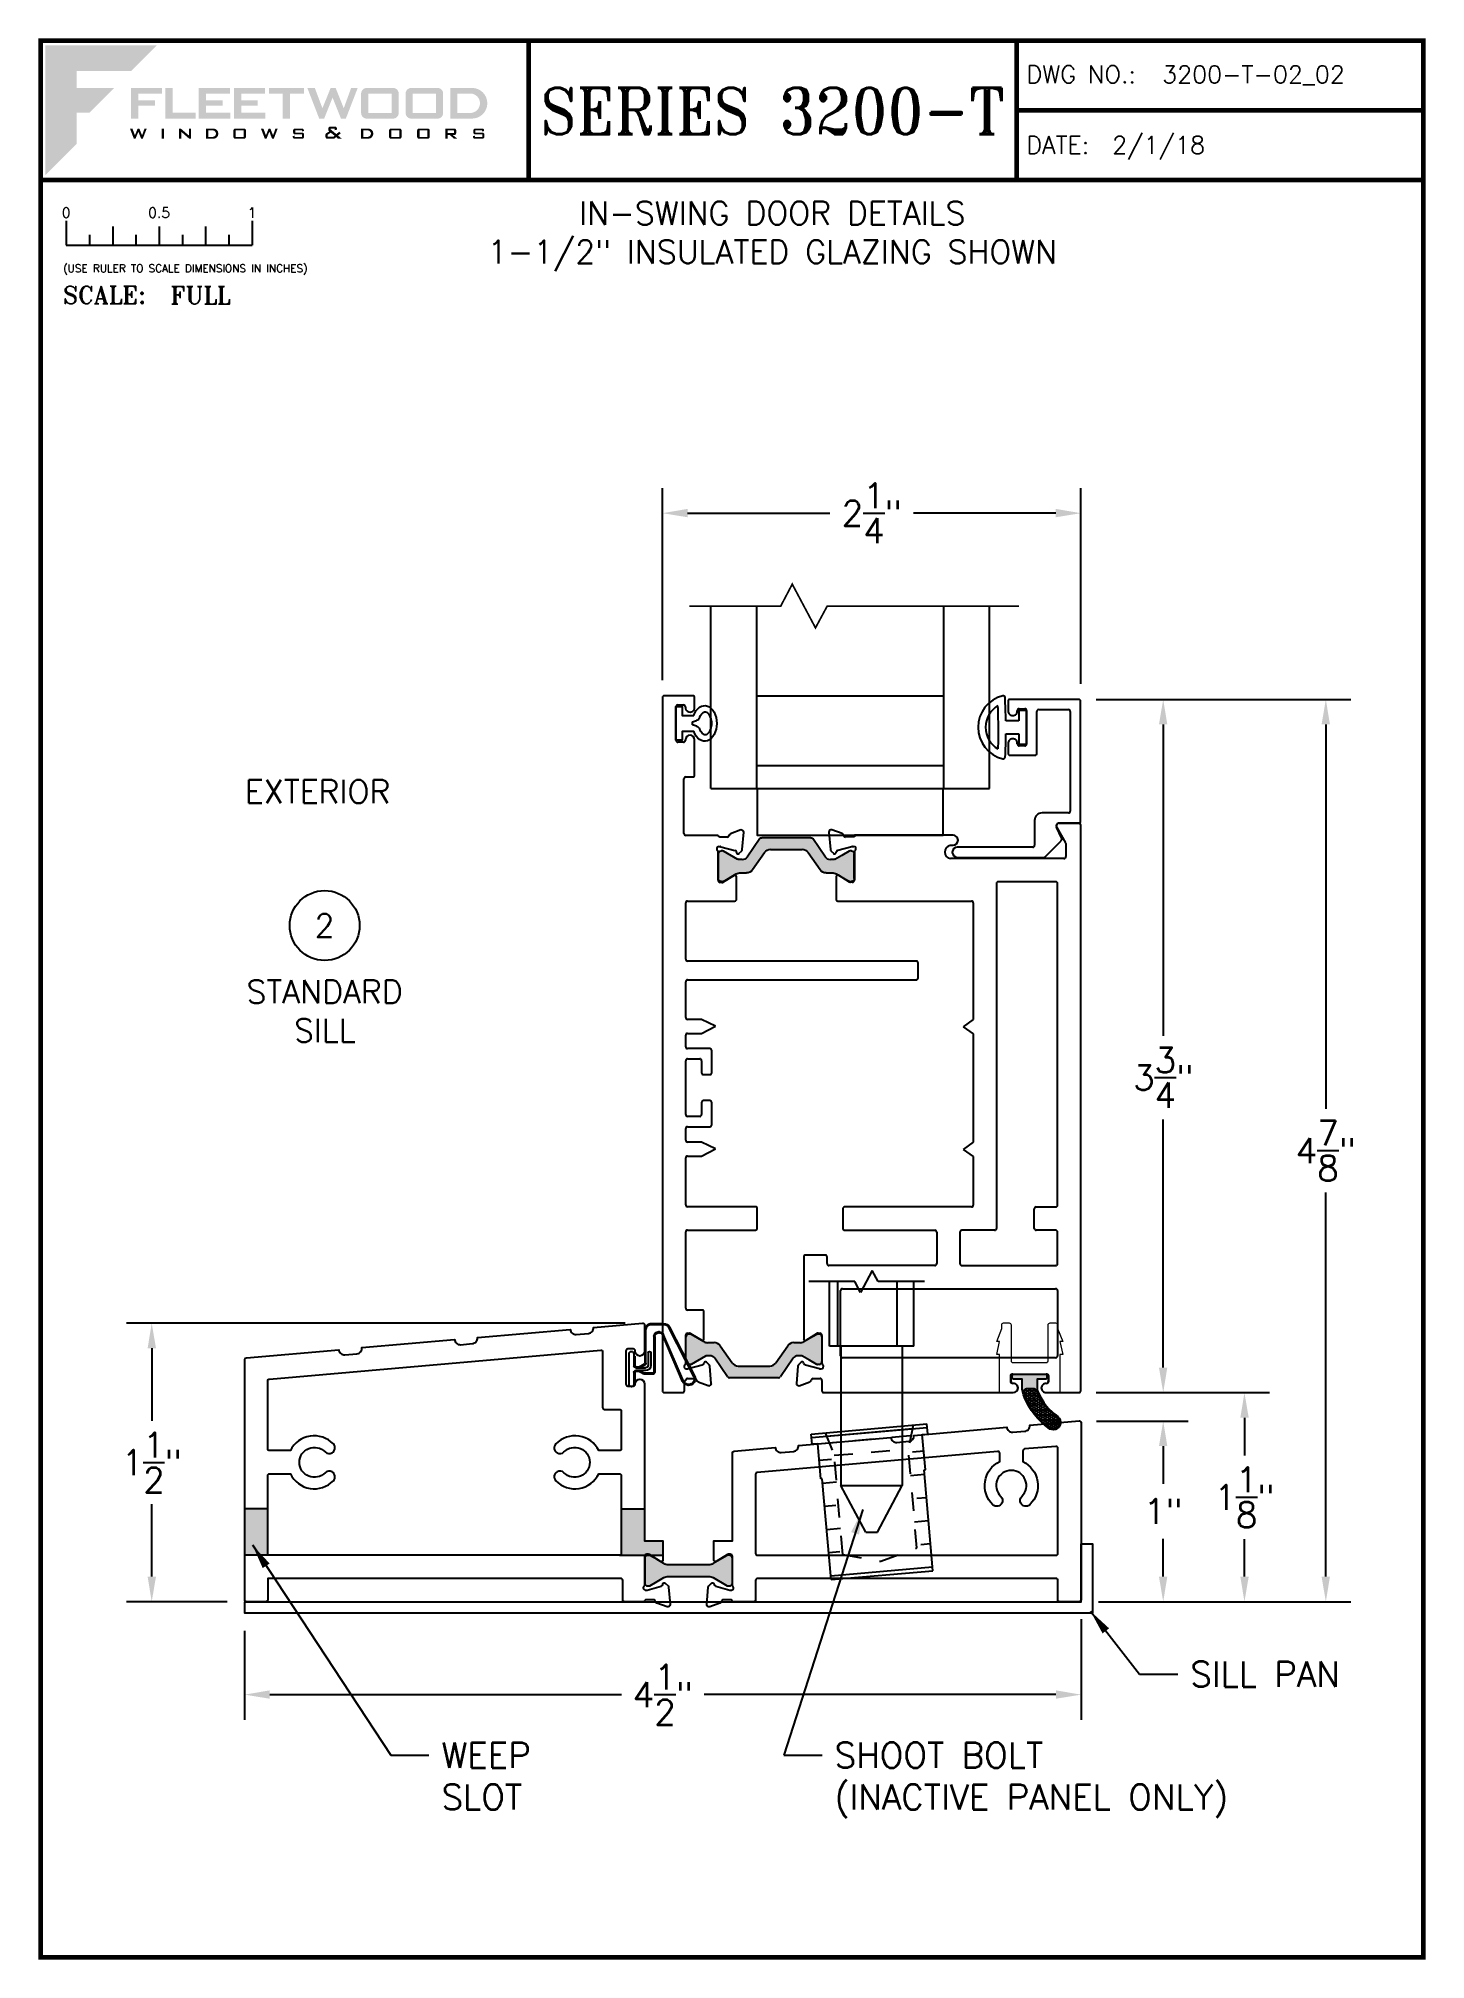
# Paper-space layout 'DETAIL 2' of a CAD drawing. Extents: x 0.3 to 7.8, y 0.1 to 10.4.
# The model-space entities are those that its viewports show. They can reach past a viewport. Long polylines and large blocks are cut down to what shows.
import ezdxf
from ezdxf.enums import TextEntityAlignment as Align

# ---------------------------------------------------------------- set-up
doc = ezdxf.new("R2010")
doc.units = 0
doc.header["$MEASUREMENT"] = 0
doc.linetypes.add('HIDDEN2', pattern=[0.1875, 0.125, -0.0625])
doc.layers.get('0').update_dxf_attribs({"linetype": 'CONTINUOUS'})
doc.layers.get('DEFPOINTS').update_dxf_attribs({"linetype": 'CONTINUOUS'})
for name, color, linetype in [('Ballons', 7, 'CONTINUOUS'), ('DIM', 7, 'CONTINUOUS'), ('FRAME', 1, 'CONTINUOUS'), ('GLASS', 7, 'CONTINUOUS'), ('HANDLE_SET', 7, 'CONTINUOUS'), ('I-Strut', 7, 'CONTINUOUS'), ('INERTIA', 7, 'CONTINUOUS'), ('MISC', 7, 'CONTINUOUS'), ('Part', 7, 'CONTINUOUS'), ('PROFILE NUMBER', 150, 'CONTINUOUS'), ('TEXT', 7, 'CONTINUOUS'), ('VENT', 5, 'CONTINUOUS')]:
    doc.layers.add(name, color=color, linetype=linetype)
doc.layers.add('VP', color=40, linetype='CONTINUOUS', plot=False)
doc.layers.get('VP').off()
doc.styles.add('ROMANS', font='romans')
doc.styles.add('ROMANT', font='romant')
doc.styles.add('SIMPLEX-094', font='simplex.shx', dxfattribs={"height": 0.094})
doc.styles.get("Standard").update_dxf_attribs({"font": 'simplex.shx'})
doc.dimstyles.new('FULL SCALE', dxfattribs={"dimscale": 0.75, "dimtxt": 0.18, "dimasz": 0.18, "dimexe": 0.18, "dimexo": 0.125, "dimgap": 0.09, "dimtad": 0, "dimtih": 1, "dimtoh": 1, "dimdec": 4, "dimzin": 0, "dimdsep": 46, "dimlunit": 4, "dimtxsty": 'Standard', "dimcen": 0.09, "dimadec": 0, "dimazin": 0, "dimtfac": 1, "dimtdec": 4, "dimtofl": 0, "dimtmove": 0, "dimatfit": 3, "dimfxl": 0, "dimtolj": 1, "dimtzin": 0, "dimarcsym": 0})

psp = doc.layouts.new('DETAIL 2')

# ---------------------------------------------------------------- texts
at = {"layer": 'DIM', "char_height": 0.135, "attachment_point": 1}
for s, insert in [('\\A1;SILL PAN', (6.49812, 1.71591)), ('\\A1;WEEP\\PSLOT', (2.46893, 1.27981)), ('\\A1;SHOOT BOLT\\P(INACTIVE PANEL ONLY)', (4.58393, 1.27981))]:
    psp.add_mtext(s, dxfattribs=dict(at, insert=insert))
at = {"layer": 'TEXT'}
psp.add_text('EXTERIOR', height=0.125, dxfattribs=at).set_placement((1.41188, 6.33449))
psp.add_text('2', height=0.125, dxfattribs=at).set_placement((1.84032, 5.67616), align=Align.MIDDLE_CENTER)
for s, p in [('STANDARD', (1.84032, 5.25779)), ('SILL', (1.84171, 5.04908))]:
    psp.add_text(s, height=0.125, dxfattribs=at).set_placement(p, align=Align.CENTER)
at = {"layer": 'TEXT', "insert": (4.24902, 9.57231), "char_height": 0.125, "width": 3.5594127, "attachment_point": 2}
psp.add_mtext('IN-SWING DOOR DETAILS\\P1-1/2" INSULATED GLAZING SHOWN', dxfattribs=at)

msp = doc.modelspace()

# ---------------------------------------------------------------- blocks, each defined once
blk = doc.blocks.new('*D47')
at = {"layer": 'DEFPOINTS', "color": 0}
for p in [(0.91, 3.537), (3.551, 3.537), (1.41, 2.038)]:
    blk.add_point(p, dxfattribs=at)
at = {"layer": 'TEXT', "color": 0, "lineweight": -2}
for p, q in [((3.457, 3.537), (0.775, 3.537)), ((0.91, 3.402), (0.91, 3.012)), ((0.91, 2.173), (0.91, 2.562)), ((1.316, 2.038), (0.775, 2.038))]:
    blk.add_line(p, q, dxfattribs=at)
at = {"layer": 'TEXT', "color": 0}
for points in [[(0.888, 3.402), (0.933, 3.402), (0.91, 3.537)], [(0.888, 2.173), (0.933, 2.173), (0.91, 2.038)]]:
    blk.add_solid(points, dxfattribs=at)
at = {"layer": 'TEXT', "color": 0, "insert": (0.91, 2.787), "char_height": 0.135, "attachment_point": 5}
blk.add_mtext('\\A1;1{\\H1.000000x;\\S1/2;}"', dxfattribs=at)
blk = doc.blocks.new('*D48')
at = {"layer": 'DEFPOINTS', "color": 0}
for p in [(5.899, 6.893), (7.227, 6.893), (5.91, 2.038)]:
    blk.add_point(p, dxfattribs=at)
at = {"layer": 'TEXT', "color": 0, "lineweight": -2}
for p, q in [((5.992, 6.893), (7.362, 6.893)), ((7.227, 6.758), (7.227, 4.69)), ((7.227, 2.173), (7.227, 4.24)), ((6.004, 2.038), (7.362, 2.038))]:
    blk.add_line(p, q, dxfattribs=at)
at = {"layer": 'TEXT', "color": 0}
for points in [[(7.204, 6.758), (7.249, 6.758), (7.227, 6.893)], [(7.204, 2.173), (7.249, 2.173), (7.227, 2.038)]]:
    blk.add_solid(points, dxfattribs=at)
at = {"layer": 'TEXT', "color": 0, "insert": (7.227, 4.465), "char_height": 0.135, "attachment_point": 5}
blk.add_mtext('\\A1;4{\\H1.000000x;\\S7/8;}"', dxfattribs=at)
blk = doc.blocks.new('Fleetwood_Logo_6-10-15')
h = blk.add_hatch(color=154)
h.dxf.hatch_style = 1
h.paths.add_polyline_path([(0.2526, -0.0017), (0.0019, -0.0017), (0.0019, -0.2942), (0.0725, -0.2236), (0.0725, -0.1535), (0.1007, -0.1535), (0.1567, -0.0976), (0.0725, -0.0976), (0.0725, -0.0596), (0.1946, -0.0596)])
h = blk.add_hatch(color=251)
h.dxf.hatch_style = 1
h.paths.add_polyline_path([(0.2487, -0.1256), (0.2112, -0.1256), (0.2112, -0.1102), (0.2647, -0.1102), (0.2647, -0.0976), (0.1946, -0.0976), (0.1946, -0.1667), (0.2112, -0.1667), (0.2112, -0.1377), (0.2487, -0.1377)])
h = blk.add_hatch(color=251)
h.dxf.hatch_style = 1
h.paths.add_polyline_path([(0.2886, -0.0976), (0.272, -0.0976), (0.272, -0.1667), (0.3401, -0.1667), (0.3401, -0.1535), (0.2886, -0.1535)])
h = blk.add_hatch(color=251)
h.dxf.hatch_style = 1
h.paths.add_polyline_path([(0.4175, -0.0976), (0.3474, -0.0976), (0.3474, -0.1667), (0.4185, -0.1667), (0.4185, -0.1534), (0.364, -0.1534), (0.364, -0.1377), (0.4015, -0.1377), (0.4015, -0.1256), (0.364, -0.1256), (0.364, -0.1102), (0.4175, -0.1102)])
h = blk.add_hatch(color=251)
h.dxf.hatch_style = 1
h.paths.add_polyline_path([(0.4965, -0.0976), (0.4264, -0.0976), (0.4264, -0.1667), (0.4975, -0.1667), (0.4975, -0.1534), (0.443, -0.1534), (0.443, -0.1377), (0.4804, -0.1377), (0.4804, -0.1256), (0.443, -0.1256), (0.443, -0.1102), (0.4965, -0.1102)])
h = blk.add_hatch(color=251)
h.dxf.hatch_style = 1
h.paths.add_polyline_path([(0.5842, -0.0976), (0.5054, -0.0976), (0.5054, -0.1102), (0.5365, -0.1102), (0.5365, -0.1667), (0.5531, -0.1667), (0.5531, -0.1102), (0.5842, -0.1102)])
h = blk.add_hatch(color=251)
h.dxf.hatch_style = 1
h.paths.add_polyline_path([(0.6089, -0.0976), (0.5921, -0.0976), (0.6188, -0.1667), (0.63, -0.1667), (0.6489, -0.1192), (0.6679, -0.1667), (0.6789, -0.1667), (0.7056, -0.0976), (0.6908, -0.0976), (0.6742, -0.1433), (0.6558, -0.0976), (0.6446, -0.0976), (0.6261, -0.1433)])
h = blk.add_hatch(color=251)
h.dxf.hatch_style = 1
h.paths.add_polyline_path([(0.7853, -0.0976), (0.726, -0.0976, 0.414214), (0.7133, -0.1102), (0.7133, -0.154, 0.414214), (0.726, -0.1667), (0.7853, -0.1667, 0.414214), (0.798, -0.154), (0.798, -0.1102, 0.414214)])
h.paths.add_polyline_path([(0.7819, -0.1102), (0.7819, -0.154), (0.7294, -0.154), (0.7294, -0.1102)], flags=16)
h = blk.add_hatch(color=251)
h.dxf.hatch_style = 1
h.paths.add_polyline_path([(0.8856, -0.0976), (0.8262, -0.0976, 0.414214), (0.8136, -0.1102), (0.8136, -0.154, 0.414214), (0.8262, -0.1667), (0.8856, -0.1667, 0.414214), (0.8982, -0.154), (0.8982, -0.1102, 0.414214)])
h.paths.add_polyline_path([(0.8822, -0.1102), (0.8822, -0.154), (0.8296, -0.154), (0.8296, -0.1102)], flags=16)
h = blk.add_hatch(color=251)
h.dxf.hatch_style = 1
h.paths.add_polyline_path([(0.9632, -0.0976), (0.914, -0.0976), (0.914, -0.1667), (0.9632, -0.1667, 1)])
h.paths.add_polyline_path([(0.9301, -0.1102), (0.9593, -0.1102, -1), (0.9593, -0.154), (0.9301, -0.154)], flags=16)
h = blk.add_hatch(color=7)
h.dxf.hatch_style = 1
h.paths.add_polyline_path([(0.2301, -0.1891), (0.2251, -0.1891), (0.2196, -0.2043), (0.2134, -0.1891), (0.2097, -0.1891), (0.2035, -0.2043), (0.1978, -0.1891), (0.1922, -0.1891), (0.2011, -0.2121), (0.2048, -0.2121), (0.2112, -0.1963), (0.2175, -0.2121), (0.2212, -0.2121)])
h = blk.add_hatch(color=7)
h.dxf.hatch_style = 1
h.paths.add_polyline_path([(0.2691, -0.1891), (0.2637, -0.1891), (0.2637, -0.2118), (0.2637, -0.2121), (0.2691, -0.2121)])
h = blk.add_hatch(color=7)
h.dxf.hatch_style = 1
h.paths.add_polyline_path([(0.3077, -0.1964), (0.3259, -0.2121), (0.3298, -0.2121), (0.3298, -0.1891), (0.325, -0.1891), (0.325, -0.2047), (0.3067, -0.1891), (0.3029, -0.1891), (0.3029, -0.2121), (0.3077, -0.2121)])
h = blk.add_hatch(color=7)
h.dxf.hatch_style = 1
h.paths.add_polyline_path([(0.3801, -0.1891), (0.3637, -0.1891), (0.3637, -0.2121), (0.3801, -0.2121, 1)])
h.paths.add_polyline_path([(0.3691, -0.2079), (0.3691, -0.1933), (0.3788, -0.1933, -1), (0.3788, -0.2079)], flags=16)
h = blk.add_hatch(color=7)
h.dxf.hatch_style = 1
h.paths.add_polyline_path([(0.4537, -0.2079), (0.4537, -0.1933, 0.414214), (0.4495, -0.1891), (0.4297, -0.1891, 0.414214), (0.4255, -0.1933), (0.4255, -0.2079, 0.414214), (0.4297, -0.2121), (0.4495, -0.2121, 0.414214)])
h.paths.add_polyline_path([(0.4308, -0.2079), (0.4308, -0.1933), (0.4484, -0.1933), (0.4484, -0.2079)], flags=16)
h = blk.add_hatch(color=7)
h.dxf.hatch_style = 1
h.paths.add_polyline_path([(0.5253, -0.1891), (0.5203, -0.1891), (0.5148, -0.2043), (0.5087, -0.1891), (0.5049, -0.1891), (0.4988, -0.2043), (0.493, -0.1891), (0.4874, -0.1891), (0.4963, -0.2121), (0.5001, -0.2121), (0.5064, -0.1963), (0.5127, -0.2121), (0.5164, -0.2121)])
h = blk.add_hatch(color=7)
h.dxf.hatch_style = 1
h.paths.add_polyline_path([(0.5801, -0.1891), (0.5643, -0.1891, 0.414214), (0.56, -0.1933), (0.56, -0.1981, 0.414214), (0.5643, -0.2024), (0.58, -0.2024), (0.58, -0.2078), (0.5637, -0.2078), (0.5637, -0.2052), (0.5591, -0.2062), (0.5591, -0.2078, 0.414214), (0.5634, -0.2121), (0.5805, -0.2121, 0.414214), (0.5848, -0.2078), (0.5848, -0.2024, 0.414214), (0.5805, -0.1982), (0.5648, -0.1982), (0.5648, -0.193), (0.5798, -0.193), (0.5798, -0.1958), (0.5843, -0.1948), (0.5843, -0.1933, 0.414214)])
h = blk.add_hatch(color=7)
h.dxf.hatch_style = 1
h.paths.add_polyline_path([(0.645, -0.1913, -0.222262), (0.6447, -0.1906), (0.6447, -0.1892), (0.6535, -0.1892), (0.6535, -0.193), (0.6587, -0.1918), (0.6587, -0.189, 0.414214), (0.6544, -0.1847), (0.6437, -0.1847, 0.414214), (0.6394, -0.189), (0.6394, -0.1922, 0.222262), (0.6407, -0.1948), (0.6415, -0.1955), (0.6345, -0.1998, 0.260684), (0.6329, -0.2027), (0.6329, -0.2078, 0.414214), (0.6372, -0.2121), (0.6514, -0.2121, 0.17577), (0.6536, -0.2113), (0.657, -0.2085), (0.6614, -0.2121), (0.6699, -0.2121), (0.6613, -0.2049), (0.6676, -0.1997), (0.6637, -0.1964), (0.6574, -0.2017)])
h.paths.add_polyline_path([(0.6532, -0.2052), (0.6509, -0.2072, -0.17577), (0.6502, -0.2074), (0.6382, -0.2074), (0.6382, -0.2033, -0.260684), (0.6387, -0.2025), (0.6451, -0.1985)], flags=16)
h = blk.add_hatch(color=7)
h.dxf.hatch_style = 1
h.paths.add_polyline_path([(0.7294, -0.1891), (0.713, -0.1891), (0.713, -0.2121), (0.7294, -0.2121, 1)])
h.paths.add_polyline_path([(0.7184, -0.2079), (0.7184, -0.1933), (0.7281, -0.1933, -1), (0.7281, -0.2079)], flags=16)
h = blk.add_hatch(color=7)
h.dxf.hatch_style = 1
h.paths.add_polyline_path([(0.8045, -0.2079), (0.8045, -0.1933, 0.414214), (0.8003, -0.1891), (0.7805, -0.1891, 0.414214), (0.7763, -0.1933), (0.7763, -0.2079, 0.414214), (0.7805, -0.2121), (0.8003, -0.2121, 0.414214)])
h.paths.add_polyline_path([(0.7816, -0.2079), (0.7816, -0.1933), (0.7992, -0.1933), (0.7992, -0.2079)], flags=16)
h = blk.add_hatch(color=7)
h.dxf.hatch_style = 1
h.paths.add_polyline_path([(0.8678, -0.2079), (0.8678, -0.1933, 0.414214), (0.8636, -0.1891), (0.8438, -0.1891, 0.414214), (0.8396, -0.1933), (0.8396, -0.2079, 0.414214), (0.8438, -0.2121), (0.8636, -0.2121, 0.414214)])
h.paths.add_polyline_path([(0.8449, -0.2079), (0.8449, -0.1933), (0.8624, -0.1933), (0.8624, -0.2079)], flags=16)
h = blk.add_hatch(color=7)
h.dxf.hatch_style = 1
h.paths.add_polyline_path([(0.9277, -0.1993), (0.9277, -0.1933, 0.414214), (0.9235, -0.1891), (0.9028, -0.1891), (0.9028, -0.2121), (0.9082, -0.2121), (0.9082, -0.2035), (0.9131, -0.2035), (0.9224, -0.2121), (0.9303, -0.2121), (0.9197, -0.2035), (0.9235, -0.2035, 0.414214)])
h.paths.add_polyline_path([(0.9082, -0.1993), (0.9082, -0.1933), (0.9214, -0.1933, -0.414214), (0.9224, -0.1943), (0.9224, -0.1983, -0.414214), (0.9214, -0.1993)], flags=16)
h = blk.add_hatch(color=7)
h.dxf.hatch_style = 1
h.paths.add_polyline_path([(0.9867, -0.1982), (0.971, -0.1982), (0.971, -0.193), (0.9859, -0.193), (0.9859, -0.1958), (0.9905, -0.1948), (0.9905, -0.1933, 0.414214), (0.9863, -0.1891), (0.9705, -0.1891, 0.414214), (0.9662, -0.1933), (0.9662, -0.1981, 0.414214), (0.9705, -0.2024), (0.9862, -0.2024), (0.9862, -0.2078), (0.9699, -0.2078), (0.9699, -0.2052), (0.9653, -0.2062), (0.9653, -0.2078, 0.414214), (0.9696, -0.2121), (0.9867, -0.2121, 0.414214), (0.991, -0.2078), (0.991, -0.2024, 0.414214)])
blk = doc.blocks.new('A-SIZE_P')
at = {"const_width": 0.025}
blk.add_lwpolyline([(0.313, 0.125), (7.751, 0.125), (7.751, 10.437), (0.313, 10.437)], close=True, dxfattribs=at)
for points in [[(2.938, 10.437), (2.938, 9.687)], [(5.563, 10.437), (5.563, 9.687)], [(5.563, 10.062), (7.751, 10.062)], [(0.313, 9.687), (7.751, 9.687)]]:
    blk.add_lwpolyline(points, dxfattribs=at)
at = {"xscale": 2.387023416083395, "yscale": 2.387023416083395, "zscale": 2.387023416083395}
blk.add_blockref('Fleetwood_Logo_6-10-15', (0.334, 10.416), dxfattribs=at)
for s, style, p in [('DWG NO.:', 'SIMPLEX-094', (5.617, 10.209)), ('DATE:', 'SIMPLEX-094', (5.616, 9.829)), ('SCALE:', 'ROMANT', (0.433, 9.022))]:
    blk.add_text(s, height=0.094, dxfattribs=dict(style=style)).set_placement(p)
for tag, p, style in [('DWG_NO', (6.346, 10.209), 'SIMPLEX-094'), ('DATE', (6.077, 9.829), 'SIMPLEX-094'), ('SCALE', (1.011, 9.02), 'ROMANT')]:
    blk.add_attdef(tag, p, '', height=0.094, dxfattribs=dict(style=style))
for tag, height, style, width, p, p2 in [('DWG_NO_F', 0.094, 'SIMPLEX-094', 1.745692, (6.347, 10.209), (7.683, 10.209)), ('PRODUCT', 0.25, 'ROMANT', 1.390728, (3.001, 9.934), (5.5, 9.934))]:
    blk.add_attdef(tag, text='', height=height, dxfattribs=dict(style=style, width=width)).set_placement(p, p2, align=Align.FIT)
blk = doc.blocks.new('Full')
for p, q in [((0.137, -0.219), (0.137, -0.35)), ((0.262, -0.294), (0.262, -0.35)), ((0.387, -0.249), (0.387, -0.35)), ((0.512, -0.294), (0.512, -0.35)), ((0.637, -0.249), (0.637, -0.35)), ((0.762, -0.294), (0.762, -0.35)), ((0.887, -0.249), (0.887, -0.35)), ((1.012, -0.294), (1.012, -0.35)), ((1.137, -0.219), (1.137, -0.35)), ((0.137, -0.35), (1.137, -0.35))]:
    blk.add_line(p, q)
for s, p in [('0', (0.137, -0.219)), ('0.5', (0.637, -0.219)), ('1', (1.137, -0.219))]:
    blk.add_text(s, height=0.055).set_placement(p, align=Align.BOTTOM_CENTER)
at = {"style": 'ROMANS'}
blk.add_text('(USE RULER TO SCALE DIMENSIONS IN INCHES)', height=0.04115, dxfattribs=at).set_placement((0.12, -0.495))
blk = doc.blocks.new('*D91')
at = {"layer": 'Ballons', "color": 0, "lineweight": -2}
for p, q in [((5.992, 6.893), (6.487, 6.893)), ((6.352, 6.758), (6.352, 5.083)), ((6.352, 3.298), (6.352, 4.633)), ((5.992, 3.163), (6.487, 3.163))]:
    blk.add_line(p, q, dxfattribs=at)
at = {"layer": 'Ballons', "color": 0}
for points in [[(6.329, 6.758), (6.374, 6.758), (6.352, 6.893)], [(6.329, 3.298), (6.374, 3.298), (6.352, 3.163)]]:
    blk.add_solid(points, dxfattribs=at)
at = {"layer": 'DEFPOINTS', "color": 0}
for p in [(5.899, 6.893), (6.352, 6.893), (5.898, 3.163)]:
    blk.add_point(p, dxfattribs=at)
at = {"layer": 'Ballons', "color": 0, "insert": (6.352, 4.858), "char_height": 0.135, "attachment_point": 5}
blk.add_mtext('\\A1;3{\\H1.000000x;\\S3/4;}"', dxfattribs=at)
blk = doc.blocks.new('*D92')
at = {"layer": 'Ballons', "color": 0, "lineweight": -2}
for p, q in [((5.993, 3.01), (6.487, 3.01)), ((6.352, 2.875), (6.352, 2.672)), ((6.352, 2.173), (6.352, 2.376)), ((6.004, 2.038), (6.487, 2.038))]:
    blk.add_line(p, q, dxfattribs=at)
at = {"layer": 'Ballons', "color": 0}
for points in [[(6.329, 2.875), (6.374, 2.875), (6.352, 3.01)], [(6.329, 2.173), (6.374, 2.173), (6.352, 2.038)]]:
    blk.add_solid(points, dxfattribs=at)
at = {"layer": 'DEFPOINTS', "color": 0}
for p in [(5.899, 3.01), (5.91, 2.038), (6.352, 2.038)]:
    blk.add_point(p, dxfattribs=at)
at = {"layer": 'Ballons', "color": 0, "insert": (6.352, 2.524), "char_height": 0.135, "attachment_point": 5}
blk.add_mtext('\\A1;1"', dxfattribs=at)
blk = doc.blocks.new('*D93')
at = {"layer": 'Ballons', "color": 0, "lineweight": -2}
for p, q in [((1.41, 1.882), (1.41, 1.403)), ((5.91, 1.944), (5.91, 1.403)), ((1.545, 1.538), (3.438, 1.538)), ((5.775, 1.538), (3.882, 1.538))]:
    blk.add_line(p, q, dxfattribs=at)
at = {"layer": 'Ballons', "color": 0}
for points in [[(1.545, 1.561), (1.545, 1.516), (1.41, 1.538)], [(5.775, 1.561), (5.775, 1.516), (5.91, 1.538)]]:
    blk.add_solid(points, dxfattribs=at)
at = {"layer": 'DEFPOINTS', "color": 0}
for p in [(1.41, 1.976), (5.91, 2.038), (1.41, 1.538)]:
    blk.add_point(p, dxfattribs=at)
at = {"layer": 'Ballons', "color": 0, "insert": (3.66, 1.538), "char_height": 0.135, "attachment_point": 5}
blk.add_mtext('\\A1;4{\\H1.000000x;\\S1/2;}"', dxfattribs=at)
blk = doc.blocks.new('*D94')
at = {"layer": 'Ballons', "color": 0, "lineweight": -2}
for p, q in [((3.658, 6.996), (3.658, 8.03)), ((5.909, 6.977), (5.909, 8.03)), ((3.793, 7.895), (4.559, 7.895)), ((5.774, 7.895), (5.009, 7.895))]:
    blk.add_line(p, q, dxfattribs=at)
at = {"layer": 'Ballons', "color": 0}
for points in [[(3.793, 7.918), (3.793, 7.873), (3.658, 7.895)], [(5.774, 7.918), (5.774, 7.873), (5.909, 7.895)]]:
    blk.add_solid(points, dxfattribs=at)
at = {"layer": 'DEFPOINTS', "color": 0}
for p in [(3.658, 7.895), (3.658, 6.902), (5.909, 6.883)]:
    blk.add_point(p, dxfattribs=at)
at = {"layer": 'Ballons', "color": 0, "insert": (4.784, 7.895), "char_height": 0.135, "attachment_point": 5}
blk.add_mtext('\\A1;2{\\H1.000000x;\\S1/4;}"', dxfattribs=at)
blk = doc.blocks.new('*D110')
at = {"layer": 'Ballons', "color": 0, "lineweight": -2}
for p, q in [((5.992, 3.163), (6.924, 3.163)), ((6.789, 3.028), (6.789, 2.825)), ((6.789, 2.173), (6.789, 2.375)), ((6.004, 2.038), (6.924, 2.038))]:
    blk.add_line(p, q, dxfattribs=at)
at = {"layer": 'Ballons', "color": 0}
for points in [[(6.767, 3.028), (6.812, 3.028), (6.789, 3.163)], [(6.767, 2.173), (6.812, 2.173), (6.789, 2.038)]]:
    blk.add_solid(points, dxfattribs=at)
at = {"layer": 'DEFPOINTS', "color": 0}
for p in [(5.898, 3.163), (5.91, 2.038), (6.789, 2.038)]:
    blk.add_point(p, dxfattribs=at)
at = {"layer": 'Ballons', "color": 0, "insert": (6.789, 2.6), "char_height": 0.135, "attachment_point": 5}
blk.add_mtext('\\A1;1{\\H1.000000x;\\S1/8;}"', dxfattribs=at)
blk = doc.blocks.new('3554 SILL PAN')
blk.add_lwpolyline([(2.281, 0), (-2.281, 0), (-2.281, 0.062), (2.219, 0.062), (2.219, 0.374), (2.281, 0.374)], close=True)
blk = doc.blocks.new('QEZ 376')
for p, q in [((526.473, 45.167), (526.21, 45.302)), ((526.476, 45.172), (526.213, 45.307)), ((526.183, 45.243), (526.432, 45.137)), ((526.185, 45.248), (526.434, 45.141)), ((526.222, 45.079), (526.222, 45.04)), ((526.227, 45.079), (526.227, 45.04)), ((526.425, 45.094), (526.237, 45.094)), ((526.425, 45.089), (526.237, 45.089)), ((526.337, 45.072), (526.27, 45.072)), ((526.445, 45.118), (526.445, 45.114)), ((526.45, 45.118), (526.45, 45.114)), ((526.49, 45.076), (526.49, 45.141)), ((526.495, 45.076), (526.495, 45.141)), ((526.232, 44.981), (526.167, 44.981)), ((526.232, 44.986), (526.178, 44.986)), ((526.178, 44.981), (526.178, 44.986)), ((526.224, 45.033), (526.236, 45.011)), ((526.228, 45.035), (526.24, 45.014)), ((526.237, 45.009), (526.237, 44.991)), ((526.242, 45.044), (526.242, 44.991)), ((526.257, 44.991), (526.257, 45.044)), ((526.258, 45.014), (526.273, 45.041)), ((526.262, 45.011), (526.278, 45.038)), ((526.262, 44.991), (526.262, 45.009)), ((526.32, 44.986), (526.267, 44.986)), ((526.332, 44.981), (526.267, 44.981)), ((526.337, 45.057), (526.27, 45.057)), ((526.282, 45.046), (526.46, 45.046)), ((526.282, 45.041), (526.46, 45.041)), ((526.32, 44.981), (526.32, 44.986)), ((526.167, 44.956), (526.332, 44.956))]:
    blk.add_line(p, q)
for centre, radius, start, end in [((526.197, 45.276), 0.035, 62.8282, 246.8282), ((526.197, 45.276), 0.03, 62.8282, 246.8282), ((526.237, 45.079), 0.015, 90, 180), ((526.237, 45.079), 0.01, 90, 180), ((526.27, 45.044), 0.0285, 90, 180), ((526.337, 45.065), 0.0075, 270, 90), ((526.425, 45.114), 0.025, 270, 0), ((526.425, 45.114), 0.02, 270, 0), ((526.425, 45.118), 0.02, 0, 66.8282), ((526.425, 45.118), 0.025, 0, 66.8282), ((526.46, 45.076), 0.035, 270, 0), ((526.46, 45.076), 0.03, 270, 0), ((526.46, 45.141), 0.03, 0, 62.8282), ((526.46, 45.141), 0.035, 0, 62.8282), ((526.167, 44.968), 0.0125, 90, 270), ((526.237, 45.04), 0.015, 180, 210), ((526.237, 45.04), 0.01, 180, 210), ((526.232, 44.991), 0.005, 270, 0), ((526.232, 44.991), 0.01, 270, 0), ((526.232, 45.009), 0.005, 0, 30), ((526.232, 45.009), 0.01, 0, 30), ((526.27, 45.044), 0.0135, 90, 180), ((526.267, 45.009), 0.01, 150, 180), ((526.267, 44.991), 0.01, 180, 270), ((526.267, 45.009), 0.005, 150, 180), ((526.267, 44.991), 0.005, 180, 270), ((526.282, 45.036), 0.01, 90, 150), ((526.282, 45.036), 0.005, 90, 150), ((526.332, 44.968), 0.0125, 270, 90)]:
    blk.add_arc(centre, radius, start, end)
blk = doc.blocks.new('FGSFG FG')
at = {"layer": 'HANDLE_SET', "color": 7}
for p, q in [((-67.662, 44.749), (-67.662, 43.999)), ((-67.332, 44.749), (-67.332, 43.999)), ((-67.528, 43.749), (-67.662, 43.999)), ((-67.332, 43.999), (-67.662, 43.999)), ((-67.466, 43.749), (-67.332, 43.999)), ((-67.466, 43.749), (-67.528, 43.749))]:
    blk.add_line(p, q, dxfattribs=at)
at = {"layer": 'INERTIA', "color": 7}
for p, q in [((-67.781, 45.097), (-67.532, 45.097)), ((-67.725, 44.749), (-67.725, 45.097)), ((-67.635, 44.749), (-67.635, 45.097)), ((-67.532, 45.097), (-67.5, 45.156)), ((-67.5, 45.156), (-67.438, 45.038)), ((-67.438, 45.038), (-67.407, 45.097)), ((-67.407, 45.097), (-67.159, 45.097)), ((-67.315, 44.749), (-67.315, 45.097)), ((-67.27, 44.749), (-67.27, 45.097)), ((-67.725, 44.749), (-67.27, 44.749))]:
    blk.add_line(p, q, dxfattribs=at)
blk = doc.blocks.new('FADFADFFA DF')
h = blk.add_hatch()
h.set_pattern_fill('BRASS', color=256)
h.paths.add_polyline_path([(-67.26, 44.31), (-67.735, 44.31), (-67.718, 44.255), (-67.276, 44.255)])
h.paths.add_polyline_path([(-67.735, 44.31), (-67.81, 44.31), (-67.81, 44.255), (-67.78, 44.255), (-67.718, 44.255)])
h.paths.add_polyline_path([(-67.185, 44.31), (-67.26, 44.31), (-67.276, 44.255), (-67.215, 44.255), (-67.185, 44.255)])
h = blk.add_hatch()
h.set_pattern_fill('BRASS', color=256)
h.paths.add_polyline_path([(-67.215, 44.255), (-67.276, 44.255), (-67.297, 44.185), (-67.297, 43.65), (-67.497, 43.595), (-67.697, 43.65), (-67.697, 44.185), (-67.718, 44.255), (-67.78, 44.255), (-67.78, 44.065), (-67.772, 44.065), (-67.772, 43.52), (-67.222, 43.52), (-67.222, 44.065), (-67.215, 44.065)])
h = blk.add_hatch()
h.set_pattern_fill('BRASS', color=256)
h.paths.add_polyline_path([(-67.276, 44.255), (-67.718, 44.255), (-67.697, 44.185), (-67.297, 44.185)])
h.paths.add_polyline_path([(-67.26, 44.31), (-67.735, 44.31), (-67.718, 44.255), (-67.276, 44.255)])
h = blk.add_hatch()
h.set_pattern_fill('BRASS', color=256)
h.paths.add_polyline_path([(-67.276, 44.255), (-67.718, 44.255), (-67.697, 44.185), (-67.297, 44.185)], flags=17)
at = {"layer": 'INERTIA', "color": 7}
for p, q in [((-67.81, 44.31), (-67.185, 44.31)), ((-67.81, 44.255), (-67.81, 44.31)), ((-67.78, 44.255), (-67.81, 44.255)), ((-67.78, 44.065), (-67.78, 44.255)), ((-67.215, 44.065), (-67.215, 44.255)), ((-67.215, 44.255), (-67.185, 44.255)), ((-67.185, 44.255), (-67.185, 44.31)), ((-67.772, 44.065), (-67.78, 44.065)), ((-67.772, 43.52), (-67.772, 44.065)), ((-67.222, 43.52), (-67.222, 44.065)), ((-67.222, 44.065), (-67.215, 44.065)), ((-67.772, 43.52), (-67.222, 43.52))]:
    blk.add_line(p, q, dxfattribs=at)
at = {"layer": 'INERTIA', "color": 7, "linetype": 'HIDDEN2', "ltscale": 0.5}
for p, q in [((-67.78, 44.255), (-67.215, 44.255)), ((-67.735, 44.31), (-67.697, 44.185)), ((-67.26, 44.31), (-67.297, 44.185)), ((-67.697, 44.185), (-67.297, 44.185)), ((-67.697, 43.65), (-67.697, 44.185)), ((-67.297, 43.65), (-67.297, 44.185)), ((-67.697, 43.65), (-67.497, 43.595)), ((-67.497, 43.595), (-67.297, 43.65))]:
    blk.add_line(p, q, dxfattribs=at)
blk = doc.blocks.new('25196')
h = blk.add_hatch(color=256)
h.dxf.hatch_style = 1
h.paths.add_polyline_path([(-0.084, 0, 0.414214), (-0.093, -0.01), (-0.093, -0.018, 0.414214), (-0.084, -0.028), (-0.04, -0.028), (-0.04, -0.058), (-0.04, -0.066, -0.10127), (-0.046, -0.097, -0.137313), (-0.152, -0.229, 1.008481), (-0.1, -0.29, 0.135242), (0.028, -0.126, 0.099129), (0.04, -0.068), (0.04, -0.058), (0.04, -0.028), (0.083, -0.028, 0.414214), (0.093, -0.018), (0.093, -0.01, 0.414214), (0.083, 0)])
h.paths.add_polyline_path([(0.017, -0.08, -0.476976), (0.032, -0.098, -0.046479), (0.024, -0.124, -0.135368), (-0.104, -0.287, -1.008549), (-0.149, -0.233, 0.145575), (-0.038, -0.09, -0.309671), (-0.024, -0.08), (-0.018, -0.08)], flags=16)
h = blk.add_hatch()
h.set_pattern_fill('HONEY', color=256, scale=0.0625)
h.set_pattern_definition([(0, (45.462435, 20.431424), (0.01171875, 0.0067658235), [0.0078125, -0.015625]), (120, (45.462435, 20.431424), (-0.01171875, 0.0067658235), [0.0078125, -0.015625]), (60, (45.462435, 20.431424), (3e-18, 0.0135316469), [-0.015625, 0.0078125])])
h.paths.add_polyline_path([(-0.149, -0.233, 1.008549), (-0.104, -0.287, 0.135368), (0.024, -0.124, 0.046479), (0.032, -0.098, 0.476976), (0.017, -0.08), (-0.018, -0.08), (-0.024, -0.08, 0.309671), (-0.038, -0.09, -0.145575)])
at = {"layer": 'Part'}
blk.add_lwpolyline([(-0.1, -0.29, 0.135242), (0.028, -0.126, 0.099129), (0.04, -0.068), (0.04, -0.058), (0.04, -0.028), (0.083, -0.028, 0.414214), (0.093, -0.018), (0.093, -0.01, 0.414214), (0.083, 0), (-0.084, 0, 0.414214), (-0.093, -0.01), (-0.093, -0.018, 0.414214), (-0.084, -0.028), (-0.04, -0.028), (-0.04, -0.058), (-0.04, -0.066, -0.10127), (-0.046, -0.097, -0.137313), (-0.152, -0.229, 1.008481)], format="xyb", close=True, dxfattribs=at)
blk.add_lwpolyline([(0.017, -0.08, -0.476392), (0.032, -0.098, -0.046479), (0.024, -0.124, -0.135368), (-0.104, -0.287, -1.008549), (-0.149, -0.233, 0.145575), (-0.038, -0.09, -0.309671), (-0.024, -0.08), (-0.018, -0.08), (0.018, -0.08)], format="xyb", dxfattribs=at)
blk = doc.blocks.new('3203-1_Sash_Component')
for p, q in [((-0.063, 3.054), (-0.063, 0.01)), ((0.124, 3.064), (-0.053, 3.064)), ((0.112, 2.974), (0.112, 3.004)), ((0.122, 3.014), (0.124, 3.014)), ((0.149, 3.039), (0.149, 3.039)), ((1.319, 3.064), (0.3, 3.064)), ((0.3, 3.014), (0.302, 3.014)), ((0.312, 3.004), (0.312, 2.974)), ((1.329, 2.998), (1.329, 3.054)), ((1.451, 3.027), (1.395, 3.006)), ((1.459, 2.921), (1.467, 3.014)), ((0.302, 2.964), (0.122, 2.964)), ((1.329, 2.756), (1.329, 2.907)), ((1.333, 2.937), (1.339, 2.937)), ((1.376, 2.988), (1.339, 2.988)), ((1.342, 2.936), (1.418, 2.916)), ((1.426, 2.908), (1.428, 2.903)), ((1.441, 2.9), (1.455, 2.914)), ((0.062, 2.515), (0.062, 2.866)), ((0.072, 2.876), (1.219, 2.876)), ((1.229, 2.866), (1.229, 2.515)), ((1.35, 2.744), (1.341, 2.744)), ((1.415, 2.782), (1.356, 2.746)), ((1.427, 2.334), (1.427, 2.775)), ((1.219, 2.505), (0.072, 2.505)), ((0.577, 2.38), (0.072, 2.38)), ((0.722, 2.38), (1.292, 2.38)), ((0.062, 2.37), (0.062, 2.2)), ((0.587, 2.2), (0.587, 2.37)), ((0.712, 2.2), (0.712, 2.37)), ((1.302, 2.37), (1.302, 2.334)), ((1.312, 2.324), (1.417, 2.324)), ((0.072, 2.19), (0.177, 2.19)), ((0.187, 2.18), (0.187, 2.075)), ((0.39, 0.325), (0.39, 2.18)), ((0.4, 2.19), (0.577, 2.19)), ((1.207, 2.19), (0.722, 2.19)), ((1.217, 2.075), (1.217, 2.18)), ((0.062, 2.055), (0.062, 0.325)), ((0.177, 2.065), (0.072, 2.065)), ((0.515, 1.793), (0.515, 2.055)), ((0.525, 2.065), (1.207, 2.065)), ((0.57, 1.755), (0.515, 1.793)), ((0.515, 1.717), (0.57, 1.755)), ((0.515, 1.133), (0.515, 1.717)), ((0.57, 1.095), (0.515, 1.133)), ((0.515, 1.057), (0.57, 1.095)), ((0.515, 0.429), (0.515, 1.057)), ((1.243, 0.419), (0.525, 0.419)), ((0.072, 0.315), (0.38, 0.315)), ((1.166, 0.318), (1.175, 0.318)), ((1.181, 0.317), (1.241, 0.28)), ((1.253, 0.287), (1.253, 0.409)), ((1.154, 0.155), (1.154, 0.306)), ((0.017, 0.11), (0.017, 0.18)), ((0.066, 0.023), (0.018, 0.105)), ((0.027, 0.19), (0.638, 0.19)), ((0.639, 0.119), (0.624, 0.119)), ((1.165, 0.125), (1.158, 0.125)), ((1.244, 0.146), (1.168, 0.126)), ((1.253, 0.159), (1.252, 0.155)), ((1.281, 0.148), (1.266, 0.163)), ((1.292, 0.048), (1.284, 0.141)), ((-0.053, 0), (0.053, 0)), ((0.624, 0.065), (1.154, 0.065)), ((1.154, 0.065), (1.154, 0.074)), ((1.154, 0.074), (1.202, 0.074)), ((1.221, 0.056), (1.276, 0.036))]:
    blk.add_line(p, q)
for centre, radius, start, end in [((-0.053, 3.054), 0.01, 90, 180), ((0.122, 3.004), 0.01, 90, 180), ((0.124, 3.039), 0.025, 360, 90), ((0.124, 3.039), 0.025, 270, 0), ((0.3, 3.039), 0.025, 90, 180), ((0.3, 3.039), 0.025, 179.7256, 269.9995), ((0.302, 3.004), 0.01, 0, 90), ((1.319, 3.054), 0.01, 0, 90), ((1.339, 2.998), 0.01, 180.0086, 270.0086), ((1.399, 2.995), 0.0118, 110.0086, 169.1043), ((1.455, 3.015), 0.0118, 355.0086, 110.0086), ((0.122, 2.974), 0.01, 180, 270), ((0.302, 2.974), 0.00993, 269.6042, 0.1639), ((1.333, 2.925), 0.0118, 90.0086, 228.1983), ((1.317, 2.907), 0.0118, 0.0086, 48.1983), ((1.339, 2.925), 0.0118, 75.0086, 90.0086), ((1.376, 3), 0.0118, 270.0086, 349.1043), ((1.415, 2.905), 0.0118, 15.0086, 75.0086), ((1.435, 2.905), 0.00787, 195.0086, 315.0086), ((1.447, 2.922), 0.0118, 315.0086, 355.0086), ((0.072, 2.866), 0.01, 90, 180), ((1.219, 2.866), 0.01, 0, 90), ((1.341, 2.756), 0.0118, 180.0086, 270.0086), ((1.35, 2.756), 0.0118, 270.0086, 301.4086), ((1.42, 2.775), 0.00787, 0.0086, 121.4086), ((0.072, 2.515), 0.01, 180, 270.0085), ((1.219, 2.515), 0.01, 270.0085, 360), ((0.072, 2.37), 0.01, 90, 180), ((0.577, 2.37), 0.01, 0, 90), ((0.722, 2.37), 0.01, 90, 180), ((1.292, 2.37), 0.01, 0, 90), ((1.312, 2.334), 0.01, 180, 270), ((1.417, 2.334), 0.01, 270, 360), ((0.072, 2.2), 0.01, 180, 270), ((0.177, 2.18), 0.01, 0, 90), ((0.4, 2.18), 0.01, 90, 180), ((0.577, 2.2), 0.01, 270, 360), ((0.722, 2.2), 0.01, 180, 270), ((1.207, 2.18), 0.01, 0, 90), ((0.177, 2.075), 0.01, 270, 0), ((1.207, 2.075), 0.01, 270, 0), ((0.072, 2.055), 0.01, 90, 180), ((0.525, 2.055), 0.01, 90, 180), ((0.525, 0.429), 0.01, 180, 270), ((1.243, 0.409), 0.01, 0.0055, 90), ((0.072, 0.325), 0.01, 180, 270), ((0.38, 0.325), 0.01, 270, 360), ((1.166, 0.306), 0.0118, 90.0086, 180.0086), ((1.175, 0.306), 0.0118, 58.6086, 90.0086), ((1.245, 0.287), 0.00787, 238.6086, 0.0086), ((0.027, 0.18), 0.01, 90.0086, 180.0086), ((0.027, 0.11), 0.01, 180.0086, 210.0086), ((0.624, 0.092), 0.027, 90.0086, 270.0086), ((0.633, 0.155), 0.0359, 279.2157, 81.8813), ((1.158, 0.137), 0.0118, 131.8189, 270.0086), ((1.143, 0.155), 0.0118, 311.8189, 0.0086), ((1.165, 0.137), 0.0118, 270.0086, 285.0086), ((1.24, 0.158), 0.0118, 285.0086, 345.0086), ((1.261, 0.157), 0.00787, 45.0086, 165.0086), ((1.272, 0.14), 0.0118, 5.0086, 45.0086), ((-0.053, 0.01), 0.01, 180.0086, 270.0086), ((0.053, 0.015), 0.015, 270.0075, 30.0074), ((1.202, 0.063), 0.0118, 10.9129, 90.0086), ((1.225, 0.067), 0.0118, 190.9129, 250.0086), ((1.28, 0.047), 0.0118, 250.0086, 5.0086)]:
    blk.add_arc(centre, radius, start, end)
blk = doc.blocks.new('3203-2_Sash_Component')
for p, q in [((-0.032, 3.74), (-0.032, 3.685)), ((0.076, 3.75), (-0.022, 3.75)), ((0.086, 3.74), (0.086, 3.74)), ((0.086, 0.01), (0.086, 3.74)), ((-0.176, 3.7), (-0.168, 3.607)), ((-0.105, 3.692), (-0.16, 3.712)), ((-0.128, 3.602), (-0.052, 3.622)), ((-0.049, 3.674), (-0.086, 3.674)), ((-0.049, 3.623), (-0.042, 3.623)), ((-0.032, 3.685), (-0.039, 3.685)), ((-0.165, 3.6), (-0.15, 3.586)), ((-0.137, 3.589), (-0.136, 3.594)), ((-0.039, 3.593), (-0.039, 3.442)), ((-0.137, 3.461), (-0.137, 3.316)), ((-0.065, 3.432), (-0.125, 3.468)), ((-0.05, 3.43), (-0.059, 3.43)), ((-0.127, 3.306), (-0.049, 3.306)), ((-0.039, 3.296), (-0.039, 2.885)), ((-0.424, 2.865), (-0.424, 2.76)), ((-0.049, 2.875), (-0.414, 2.875)), ((-0.414, 2.75), (-0.049, 2.75)), ((-0.039, 2.74), (-0.039, 2.487)), ((-0.124, 2.477), (-0.199, 2.439)), ((-0.199, 2.439), (-0.124, 2.402)), ((-0.049, 2.477), (-0.124, 2.477)), ((-0.124, 2.402), (-0.049, 2.402)), ((-0.039, 2.392), (-0.039, 2.329)), ((-0.179, 2.309), (-0.179, 2.189)), ((-0.049, 2.319), (-0.169, 2.319)), ((-0.169, 2.179), (-0.134, 2.179)), ((-0.124, 2.189), (-0.124, 2.254)), ((-0.114, 2.264), (-0.049, 2.264)), ((-0.039, 2.254), (-0.039, 1.964)), ((-0.179, 2.029), (-0.179, 1.909)), ((-0.134, 2.039), (-0.169, 2.039)), ((-0.124, 1.964), (-0.124, 2.029)), ((-0.169, 1.899), (-0.049, 1.899)), ((-0.049, 1.954), (-0.114, 1.954)), ((-0.039, 1.889), (-0.039, 1.827)), ((-0.124, 1.817), (-0.199, 1.779)), ((-0.199, 1.779), (-0.124, 1.742)), ((-0.049, 1.817), (-0.124, 1.817)), ((-0.124, 1.742), (-0.049, 1.742)), ((-0.039, 1.732), (-0.039, 1.539)), ((-1.289, 1.519), (-1.289, 1.438)), ((-0.049, 1.529), (-1.279, 1.529)), ((-1.279, 1.428), (-0.049, 1.428)), ((-0.039, 1.418), (-0.039, 1.115)), ((-0.312, 1.095), (-0.312, 0.974)), ((-0.049, 1.105), (-0.302, 1.105)), ((-0.3, 0.967), (-0.24, 1.003)), ((-0.234, 1.005), (-0.225, 1.005)), ((-0.214, 0.993), (-0.213, 0.842)), ((-0.343, 0.828), (-0.351, 0.735)), ((-0.325, 0.849), (-0.34, 0.835)), ((-0.311, 0.841), (-0.312, 0.846)), ((-0.227, 0.813), (-0.303, 0.833)), ((-0.335, 0.722), (-0.28, 0.743)), ((-0.261, 0.761), (-0.223, 0.761)), ((-0.217, 0.812), (-0.224, 0.812)), ((-0.214, 0.752), (-0.039, 0.752)), ((-0.029, 0.742), (-0.029, 0.447)), ((-0.087, 0.427), (-0.087, 0.238)), ((-0.039, 0.437), (-0.077, 0.437)), ((-0.037, 0.238), (-0.037, 0.24)), ((-0.027, 0.25), (0.003, 0.25)), ((0.013, 0.24), (0.013, 0.06)), ((-0.087, 0.063), (-0.087, 0.01)), ((-0.077, 0), (0.076, 0)), ((-0.037, 0.06), (-0.037, 0.063)), ((0.003, 0.05), (-0.027, 0.05))]:
    blk.add_line(p, q)
for centre, radius, start, end in [((-0.022, 3.74), 0.01, 90, 180.0155), ((0.076, 3.74), 0.01, 360, 90), ((-0.165, 3.701), 0.0118, 70.0086, 185.0086), ((-0.109, 3.681), 0.0118, 10.9129, 70.0086), ((-0.086, 3.686), 0.0118, 190.9129, 270.0086), ((-0.049, 3.611), 0.0118, 90.0086, 105.0086), ((-0.049, 3.684), 0.0101, 270.3349, 7.2924), ((-0.042, 3.611), 0.0118, 311.8189, 90.0086), ((-0.156, 3.608), 0.0118, 185.0086, 225.0086), ((-0.145, 3.591), 0.00787, 225.0086, 345.0086), ((-0.125, 3.591), 0.0118, 105.0086, 165.0086), ((-0.027, 3.593), 0.0118, 131.8189, 180.0086), ((-0.129, 3.461), 0.00787, 58.6086, 180.0086), ((-0.059, 3.442), 0.0118, 238.6086, 270.0086), ((-0.05, 3.442), 0.0118, 270.0086, 0.0086), ((-0.127, 3.316), 0.01, 180, 270), ((-0.049, 3.296), 0.01, 360, 90), ((-0.414, 2.865), 0.01, 90, 180), ((-0.049, 2.885), 0.01, 270, 0), ((-0.414, 2.76), 0.01, 180, 270), ((-0.049, 2.74), 0.01, 0, 90), ((-0.049, 2.487), 0.01, 269.9914, 0), ((-0.049, 2.392), 0.01, 0.0004, 89.9914), ((-0.169, 2.309), 0.01, 90.0086, 180.0086), ((-0.049, 2.329), 0.01, 270.0086, 0.0086), ((-0.169, 2.189), 0.01, 180.0086, 270.0086), ((-0.134, 2.189), 0.01, 270.0086, 0.0086), ((-0.114, 2.254), 0.01, 90.0086, 180.0086), ((-0.049, 2.254), 0.01, 0.0086, 90.0086), ((-0.169, 2.029), 0.01, 90.0086, 180.0086), ((-0.134, 2.029), 0.01, 0.0086, 90.0086), ((-0.114, 1.964), 0.01, 180.0086, 270.0086), ((-0.049, 1.964), 0.01, 270.0086, 0.0086), ((-0.169, 1.909), 0.01, 180.0086, 270.0086), ((-0.049, 1.889), 0.01, 0.0086, 90.0086), ((-0.049, 1.827), 0.01, 270.0086, 0.0267), ((-0.049, 1.732), 0.01, 0.0034, 90.0086), ((-1.279, 1.519), 0.01, 90, 180), ((-0.049, 1.539), 0.01, 270, 0.0034), ((-1.279, 1.438), 0.01, 180, 270), ((-0.049, 1.418), 0.01, 0.0081, 90), ((-0.302, 1.095), 0.01, 89.9988, 180.0076), ((-0.049, 1.115), 0.01, 269.9988, 0.0081), ((-0.304, 0.974), 0.00787, 180.0086, 301.4086), ((-0.234, 0.993), 0.0118, 90.0086, 121.4086), ((-0.225, 0.993), 0.0118, 0.0086, 90.0086), ((-0.331, 0.827), 0.0118, 135.0086, 175.0086), ((-0.32, 0.844), 0.00787, 15.0086, 135.0086), ((-0.3, 0.844), 0.0118, 195.0086, 255.0086), ((-0.217, 0.824), 0.0118, 270.0086, 48.1983), ((-0.202, 0.842), 0.0118, 180.0086, 228.1983), ((-0.339, 0.734), 0.0118, 175.0086, 290.0086), ((-0.284, 0.754), 0.0118, 290.0086, 349.1043), ((-0.261, 0.749), 0.0118, 90.0086, 169.1043), ((-0.224, 0.824), 0.0118, 255.0086, 270.0086), ((-0.223, 0.751), 0.01, 4.7597, 90.0086), ((-0.039, 0.742), 0.01, 0.0086, 90.0208), ((-0.077, 0.427), 0.01, 90.0086, 180.0086), ((-0.039, 0.447), 0.01, 270.0086, 0.0086), ((-0.062, 0.238), 0.025, 180.0086, 0.0086), ((-0.027, 0.24), 0.01, 90.0086, 180.0086), ((0.003, 0.24), 0.01, 0.0086, 90.0086), ((-0.062, 0.063), 0.025, 0.0086, 180.0086), ((-0.077, 0.01), 0.01, 180.0086, 270.0086), ((-0.027, 0.06), 0.01, 180.0086, 270.0086), ((0.003, 0.06), 0.01, 270.0086, 0.0086), ((0.076, 0.01), 0.01, 270.0086, 0.0087)]:
    blk.add_arc(centre, radius, start, end)
blk = doc.blocks.new('25198-18.6mmX6.0mm_Std_I-Strut')
at = {"layer": 'I-Strut'}
h = blk.add_hatch(color=256, dxfattribs=at)
h.dxf.hatch_style = 1
h.paths.add_polyline_path([(0.142, -0.005, 0.244698), (0.132, 0), (-0.132, 0, 0.244698), (-0.142, -0.005), (-0.211, -0.105, -0.244698), (-0.237, -0.118), (-0.255, -0.118, -0.131652), (-0.261, -0.117), (-0.299, -0.095), (-0.338, -0.072, 0.131652), (-0.342, -0.071), (-0.35, -0.071, 0.414214), (-0.366, -0.087), (-0.366, -0.106), (-0.366, -0.201), (-0.366, -0.22, 0.414214), (-0.35, -0.236), (-0.342, -0.236, 0.131652), (-0.338, -0.235), (-0.299, -0.213), (-0.269, -0.195, -0.131652), (-0.246, -0.189), (-0.214, -0.189, 0.244698), (-0.182, -0.172), (-0.117, -0.08, -0.244698), (-0.085, -0.063), (0.085, -0.063, -0.244698), (0.117, -0.08), (0.182, -0.172, 0.244698), (0.214, -0.189), (0.246, -0.189, -0.131652), (0.269, -0.195), (0.338, -0.235, 0.131652), (0.342, -0.236), (0.35, -0.236, 0.414214), (0.366, -0.22), (0.366, -0.201), (0.366, -0.106), (0.366, -0.087, 0.414214), (0.35, -0.071), (0.342, -0.071, 0.131652), (0.338, -0.072), (0.261, -0.117, -0.131652), (0.255, -0.118), (0.237, -0.118, -0.244698), (0.211, -0.105)])
for p, q in [((-0.132, 0), (0.132, 0)), ((-0.366, -0.106), (-0.366, -0.087)), ((-0.35, -0.071), (-0.342, -0.071)), ((-0.338, -0.072), (-0.299, -0.095)), ((-0.299, -0.095), (-0.261, -0.117)), ((-0.211, -0.105), (-0.142, -0.005)), ((-0.117, -0.08), (-0.182, -0.172)), ((0.085, -0.063), (-0.085, -0.063)), ((0.182, -0.172), (0.117, -0.08)), ((0.142, -0.005), (0.211, -0.105)), ((0.261, -0.117), (0.338, -0.072)), ((0.342, -0.071), (0.35, -0.071)), ((0.366, -0.087), (0.366, -0.106)), ((-0.366, -0.201), (-0.366, -0.106)), ((-0.366, -0.22), (-0.366, -0.201)), ((-0.269, -0.195), (-0.299, -0.213)), ((-0.255, -0.118), (-0.237, -0.118)), ((-0.214, -0.189), (-0.246, -0.189)), ((0.246, -0.189), (0.214, -0.189)), ((0.237, -0.118), (0.255, -0.118)), ((0.338, -0.235), (0.269, -0.195)), ((0.366, -0.106), (0.366, -0.201)), ((0.366, -0.201), (0.366, -0.22)), ((-0.342, -0.236), (-0.35, -0.236)), ((-0.299, -0.213), (-0.338, -0.235)), ((0.35, -0.236), (0.342, -0.236))]:
    blk.add_line(p, q, dxfattribs=at)
for centre, radius, start, end in [((-0.132, -0.012), 0.0118, 90, 145), ((0.132, -0.012), 0.0118, 35, 90), ((-0.35, -0.087), 0.0157, 90, 180), ((-0.342, -0.079), 0.00787, 60, 90), ((-0.085, -0.102), 0.0394, 90, 145), ((0.085, -0.102), 0.0394, 35, 90), ((0.342, -0.079), 0.00787, 90, 120), ((0.35, -0.087), 0.0157, 360, 90), ((-0.246, -0.236), 0.0472, 90, 120), ((-0.255, -0.106), 0.0118, 240, 270), ((-0.237, -0.087), 0.0315, 270, 325), ((-0.214, -0.15), 0.0394, 270, 325), ((0.214, -0.15), 0.0394, 215, 270), ((0.237, -0.087), 0.0315, 215, 270), ((0.246, -0.236), 0.0472, 60, 90), ((0.255, -0.106), 0.0118, 270, 300), ((-0.35, -0.22), 0.0157, 180, 270), ((-0.342, -0.228), 0.00787, 270, 300), ((0.342, -0.228), 0.00787, 240, 270), ((0.35, -0.22), 0.0157, 270, 0)]:
    blk.add_arc(centre, radius, start, end, dxfattribs=at)
blk = doc.blocks.new('3203_Sash_Assembly')
for name, p in [('3203-1_Sash_Component', (0, 0)), ('3203-2_Sash_Component', (2.101, -0.686)), ('25198-18.6mmX6.0mm_Std_I-Strut', (1.695, 2.984))]:
    blk.add_blockref(name, p)
at = {"xscale": -1, "rotation": 180}
blk.add_blockref('25198-18.6mmX6.0mm_Std_I-Strut', (1.521, 0.078), dxfattribs=at)
blk = doc.blocks.new('3904-1_Standard_Sill_Component')
for points in [[(1.688, 0.115), (1.688, 0.01, 0.414214), (1.698, 0), (1.813, 0), (1.813, 0.001, -0.414214), (1.823, 0.011), (1.861, 0.011, -0.359508), (1.872, 0.002, 0.263725), (1.88, -0.007), (1.935, -0.027, 0.548619), (1.951, -0.015), (1.943, 0.078, 0.176327), (1.94, 0.085), (1.925, 0.1, 0.57735), (1.912, 0.096), (1.911, 0.092, -0.267949), (1.903, 0.083), (1.827, 0.063, -0.065543), (1.824, 0.063), (1.817, 0.063, -0.6885), (1.81, 0.083, 0.213422), (1.813, 0.092), (1.813, 0.244, -0.414214), (1.825, 0.255), (1.834, 0.255, -0.137872), (1.84, 0.254), (1.9, 0.217, 0.585524), (1.912, 0.224), (1.912, 0.327), (1.813, 0.327), (1.813, 0.801, 0.388879), (1.804, 0.81), (1.583, 0.83, -0.414214), (1.55, 0.803), (1.485, 0.808, -0.414214), (1.458, 0.841), (0.96, 0.884, -0.414214), (0.928, 0.857), (0.863, 0.863, -0.414214), (0.836, 0.895), (0.337, 0.939, -0.414214), (0.305, 0.912), (0.24, 0.917, -0.414214), (0.213, 0.95), (-0.052, 0.973, 0.440011), (-0.063, 0.963), (-0.063, 0.01, 0.414214), (-0.053, 0), (0.053, 0, 0.414214), (0.062, 0.01), (0.062, 0.115, -0.414214), (0.072, 0.125), (1.678, 0.125, -0.414214)], [(0.375, 0.799, -0.440011), (0.386, 0.809), (1.679, 0.696, -0.388879), (1.688, 0.686), (1.688, 0.26, -0.414214), (1.678, 0.25), (0.072, 0.25, -0.414214), (0.062, 0.26), (0.062, 0.826, -0.440011), (0.073, 0.836), (0.241, 0.822, -0.388879), (0.25, 0.812), (0.25, 0.754, 0.52065), (0.213, 0.522, 0.498955), (0.262, 0.53, 0.334263), (0.256, 0.567, -2.470836), (0.369, 0.567, 0.334263), (0.363, 0.53, 0.498955), (0.412, 0.522, 0.52065), (0.375, 0.754)]]:
    blk.add_lwpolyline(points, format="xyb", close=True)
blk = doc.blocks.new('3904-2_Standard_Sill_Component')
for points in [[(-2.079, 1.499, 0.440011), (-2.089, 1.489), (-2.089, 1.347, 1), (-2.039, 1.347), (-2.039, 1.35, -0.414214), (-2.029, 1.36), (-1.999, 1.36, -0.414214), (-1.989, 1.35), (-1.989, 1.17, -0.414214), (-1.999, 1.16), (-2.029, 1.16, -0.414214), (-2.039, 1.17), (-2.039, 1.172, 1), (-2.089, 1.172), (-2.089, 0.327), (-2.188, 0.327), (-2.188, 0.224, 0.585524), (-2.176, 0.217), (-2.116, 0.254, -0.137872), (-2.11, 0.255), (-2.101, 0.255, -0.414214), (-2.089, 0.244), (-2.089, 0.092, 0.213422), (-2.086, 0.083, -0.6885), (-2.093, 0.063), (-2.1, 0.063, -0.065543), (-2.103, 0.063), (-2.179, 0.083, -0.267949), (-2.187, 0.092), (-2.188, 0.096, 0.57735), (-2.201, 0.1), (-2.216, 0.085, 0.176327), (-2.219, 0.078), (-2.227, -0.015, 0.548619), (-2.211, -0.027), (-2.156, -0.007, 0.263725), (-2.148, 0.002, -0.359508), (-2.137, 0.011), (-2.099, 0.011, -0.414214), (-2.089, 0.001), (-2.089, 0), (-1.982, 0, 0.414214), (-1.972, 0.01), (-1.972, 0.115, -0.414214), (-1.962, 0.125), (-0.062, 0.125), (-0.062, 0.01, 0.414214), (-0.052, 0), (0.052, 0, 0.414214), (0.062, 0.01), (0.062, 1.303, 0.388879), (0.053, 1.313), (-0.444, 1.356, -0.414214), (-0.477, 1.329), (-0.542, 1.334, -0.414214), (-0.569, 1.367), (-1.067, 1.411, -0.414214), (-1.099, 1.383), (-1.164, 1.389, -0.414214), (-1.191, 1.421), (-1.69, 1.465, -0.414214), (-1.722, 1.438), (-1.787, 1.443, -0.414214), (-1.814, 1.476)], [(-1.864, 1.045, -0.414214), (-1.874, 1.035), (-1.954, 1.035, 0.414214), (-1.964, 1.025), (-1.964, 0.823, 0.414214), (-1.954, 0.813), (-1.843, 0.813, -0.52065), (-1.612, 0.849, -0.498955), (-1.619, 0.801, -0.334263), (-1.656, 0.806, 2.470836), (-1.656, 0.694, -0.334263), (-1.619, 0.699, -0.498955), (-1.612, 0.651, -0.52065), (-1.843, 0.688), (-1.954, 0.688, 0.414214), (-1.964, 0.678), (-1.964, 0.26, 0.414214), (-1.954, 0.25), (-0.072, 0.25, 0.414214), (-0.062, 0.26), (-0.062, 0.678, 0.414214), (-0.072, 0.688), (-0.184, 0.688, -0.52065), (-0.415, 0.651, -0.498955), (-0.408, 0.699, -0.334263), (-0.371, 0.694, 2.470836), (-0.371, 0.806, -0.334263), (-0.408, 0.801, -0.498955), (-0.415, 0.849, -0.52065), (-0.184, 0.813), (-0.072, 0.813, 0.414214), (-0.062, 0.823), (-0.062, 1.188, 0.388879), (-0.072, 1.198), (-1.854, 1.354, 0.440011), (-1.864, 1.344)]]:
    blk.add_lwpolyline(points, format="xyb", close=True)
blk = doc.blocks.new('24897_12mmX6mm_Std_I-Strut')
at = {"layer": 'I-Strut'}
h = blk.add_hatch(color=256, dxfattribs=at)
h.dxf.hatch_style = 1
h.paths.add_polyline_path([(0.236, 0.079), (0.236, 0.098, 0.414214), (0.22, 0.114), (0.212, 0.114, 0.131652), (0.208, 0.113), (0.169, 0.091), (0.133, 0.069, -0.131652), (0.109, 0.063), (0, 0.063), (-0.109, 0.063, -0.131652), (-0.133, 0.069), (-0.208, 0.113, 0.131652), (-0.212, 0.114), (-0.22, 0.114, 0.414214), (-0.236, 0.098), (-0.236, 0.079), (-0.236, -0.016), (-0.236, -0.035, 0.414214), (-0.22, -0.051), (-0.212, -0.051, 0.131652), (-0.208, -0.05), (-0.133, -0.006, -0.131652), (-0.109, 0), (0, 0), (0.109, 0, -0.131652), (0.133, -0.006), (0.169, -0.028), (0.208, -0.05, 0.131652), (0.212, -0.051), (0.22, -0.051, 0.414214), (0.236, -0.035), (0.236, -0.016)])
blk.add_lwpolyline([(-0.109, 0, 0.131652), (-0.133, -0.006), (-0.208, -0.05, -0.131652), (-0.212, -0.051), (-0.22, -0.051, -0.414214), (-0.236, -0.035), (-0.236, 0.098, -0.414214), (-0.22, 0.114), (-0.212, 0.114, -0.131652), (-0.208, 0.113), (-0.133, 0.069, 0.131652), (-0.109, 0.063), (0.109, 0.063, 0.131652), (0.133, 0.069), (0.169, 0.091), (0.208, 0.113, -0.131652), (0.212, 0.114), (0.22, 0.114, -0.414214), (0.236, 0.098), (0.236, -0.035, -0.414214), (0.22, -0.051), (0.212, -0.051, -0.131652), (0.208, -0.05), (0.169, -0.028), (0.133, -0.006, 0.131652), (0.109, 0)], format="xyb", close=True, dxfattribs=at)
blk = doc.blocks.new('3904_Standard_Sill_Assembly')
for name, p in [('3904-2_Standard_Sill_Component', (4.375, 0)), ('3904-1_Standard_Sill_Component', (0, 0)), ('24897_12mmX6mm_Std_I-Strut', (2.049, 0.136))]:
    blk.add_blockref(name, p)
blk = doc.blocks.new('25199')
at = {"layer": 'PROFILE NUMBER', "color": 5}
for p, q in [((-0.015, 0.111), (-0.008, 0.09)), ((0.008, 0.09), (0.015, 0.111)), ((-0.008, 0.09), (0.008, 0.09))]:
    blk.add_line(p, q, dxfattribs=at)
blk.add_lwpolyline([(-0.043, 0.096), (-0.043, 0.034), (-0.09, 0.034), (-0.09, 0), (0.09, 0), (0.09, 0.034), (0.043, 0.034), (0.043, 0.096)], dxfattribs=at)
for centre, start, end in [((-0.043, 0.101), 19.8289, 69.2012), ((0.043, 0.101), 110.7697, 160.1945)]:
    blk.add_arc(centre, 0.03, start, end, dxfattribs=at)
blk.add_ellipse((0, 0.155), major_axis=(-0.0958, 0), ratio=0.680816, start_param=2.033109, end_param=7.391692, dxfattribs=at)
blk.add_open_spline([(0.033, 0.129), (0.046, 0.134), (0.055, 0.141), (0.064, 0.156), (0.064, 0.161), (0.049, 0.179), (0.03, 0.189), (-0.014, 0.193), (-0.037, 0.186), (-0.062, 0.168), (-0.063, 0.16), (-0.06, 0.147), (-0.05, 0.135), (-0.033, 0.129)], degree=3, knots=[2.056982, 2.056982, 2.056982, 2.056982, 2.724403, 2.724403, 3.660137, 3.660137, 4.595871, 4.595871, 5.531605, 5.531605, 6.467339, 6.467339, 7.36772, 7.36772, 7.36772, 7.36772], dxfattribs=at)
blk = doc.blocks.new('25031')
for p, q in [((-0.035, 0.112), (-0.035, 0.042)), ((0.035, 0.042), (0.035, 0.112)), ((-0.035, 0.042), (-0.09, 0.042)), ((-0.09, 0.042), (-0.09, 0)), ((-0.09, 0), (0.09, 0)), ((0.09, 0.042), (0.035, 0.042)), ((0.09, 0), (0.09, 0.042))]:
    blk.add_line(p, q)
for centre, radius, start, end in [((0, 0.086), 0.175, 14.1622, 165.8685), ((0, 0.086), 0.135, 30.4808, 149.5259), ((-0.16, 0.126), 0.01, 165.8685, 267.1063), ((0, 3.29), 3.179, 267.1063, 269.3654), ((0, 3.29), 3.139, 267.8759, 269.9963), ((0.005, 3.056), 2.904, 269.9005, 272.1922), ((0.005, 3.056), 2.944, 270.5829, 273.0223), ((0.16, 0.126), 0.01, 273.0223, 14.1622)]:
    blk.add_arc(centre, radius, start, end)
blk = doc.blocks.new('3908_1.5in._Glass_Stop')
for p, q in [((0.181, 0.181), (0.096, 0.096)), ((0.653, 0.184), (0.188, 0.184)), ((0.237, -0.015), (0.237, 0.119)), ((0.247, 0.129), (0.653, 0.129)), ((0.68, 0.156), (0.68, 0.157)), ((0.106, 0), (0, 0)), ((0.093, 0.079), (0.12, 0.021)), ((-0.01, -0.01), (-0.01, -0.656)), ((0.045, -0.601), (0.045, -0.065)), ((0.055, -0.055), (0.197, -0.055)), ((0.225, -0.376), (0.225, -0.601)), ((0.37, -0.366), (0.235, -0.366)), ((0.38, -0.429), (0.38, -0.376)), ((0.28, -0.606), (0.28, -0.426)), ((0.29, -0.416), (0.32, -0.416)), ((0.215, -0.611), (0.055, -0.611)), ((0.32, -0.616), (0.29, -0.616)), ((0.38, -0.656), (0.38, -0.604)), ((0, -0.666), (0.37, -0.666))]:
    blk.add_line(p, q)
for centre, radius, start, end in [((0.188, 0.174), 0.01, 90, 135), ((0.247, 0.119), 0.01, 90, 180), ((0.653, 0.157), 0.027, 0, 90), ((0.653, 0.156), 0.027, 270, 360), ((0, -0.01), 0.01, 90, 180), ((0.106, 0.085), 0.015, 135, 205.0972), ((0.106, 0.015), 0.015, 270, 25.0972), ((0.055, -0.065), 0.01, 90, 180), ((0.197, -0.015), 0.04, 270, 360), ((0.235, -0.376), 0.01, 90, 180), ((0.37, -0.376), 0.01, 0, 90), ((0.29, -0.426), 0.01, 90, 180), ((0.32, -0.426), 0.01, 355.904, 90), ((0.355, -0.429), 0.025, 175.904, 270), ((0.355, -0.429), 0.025, 270, 0), ((0.055, -0.601), 0.01, 180, 270), ((0.215, -0.601), 0.01, 270, 0), ((0.29, -0.606), 0.01, 180, 270), ((0.32, -0.606), 0.01, 270, 4.096), ((0.355, -0.604), 0.025, 90, 184.096), ((0.355, -0.604), 0.025, 360, 90), ((0, -0.656), 0.01, 180, 270), ((0.37, -0.656), 0.01, 270, 0)]:
    blk.add_arc(centre, radius, start, end)
at = {"xscale": -1, "rotation": 90}
blk.add_blockref('25199', (2.167, -0.537), dxfattribs=at)
at = {"layer": 'VENT', "rotation": 270}
blk.add_blockref('25031', (0.28, -0.516), dxfattribs=at)

# ---------------------------------------------------------------- dimensions: what is measured, and where the dimension line sits
at = {"layer": 'Ballons'}
for base, p1, p2, angle, picture, middle in [((3.65849, 7.89536), (5.90859, 6.883), (3.65849, 6.9025), 180, '*D94', (4.78354, 7.89536)), ((6.7893, 2.03761), (5.89849, 3.16261), (5.91007, 2.03761), 90, '*D110', (6.7893, 2.60011)), ((6.3518, 2.03761), (5.89919, 3.01047), (5.91007, 2.03761), 90, '*D92', (6.3518, 2.52404)), ((1.41007, 1.53811), (5.91007, 2.03761), (1.41007, 1.97561), 180, '*D93', (3.66007, 1.53811))]:
    dim = psp.add_linear_dim(base=base, p1=p1, p2=p2, angle=angle, dimstyle='FULL SCALE', dxfattribs=at)
    dim.commit()
    dim.dimension.update_dxf_attribs({"geometry": picture, "text_midpoint": middle})
dim = psp.add_linear_dim(base=(6.3518, 6.893), p1=(5.89849, 3.16261), p2=(5.89859, 6.893), angle=90, dimstyle='FULL SCALE', dxfattribs=at)
dim.commit()
dim.dimension.update_dxf_attribs({"geometry": '*D91', "text_midpoint": (6.3518, 4.8584), "dimtype": 160})
at = {"layer": 'TEXT'}
for base, p1, p2, picture, middle in [((7.2268, 6.893), (5.91007, 2.03761), (5.89859, 6.893), '*D48', (7.2268, 4.46531)), ((0.910152, 3.536662), (1.410066, 2.037613), (3.551194, 3.536662), '*D47', (0.910152, 2.787137))]:
    dim = psp.add_linear_dim(base=base, p1=p1, p2=p2, angle=90, dimstyle='FULL SCALE', dxfattribs=at)
    dim.commit()
    dim.dimension.update_dxf_attribs({"geometry": picture, "text_midpoint": middle})

# ---------------------------------------------------------------- hatches: boundary and pattern name
at = {"layer": 'DIM'}
h = msp.add_hatch(color=256, dxfattribs=at)
h.dxf.hatch_style = 1
h.paths.add_polyline_path([(5.032, 25.157), (4.907, 25.157), (4.907, 24.907), (5.042, 24.907, -0.414214), (5.032, 24.917)])
h = msp.add_hatch(color=256, dxfattribs=at)
h.dxf.hatch_style = 1
h.paths.add_polyline_path([(7.059, 25.157), (6.934, 25.157), (6.934, 24.917, -0.414214), (6.924, 24.907), (7.061, 24.907, -0.253377), (7.071, 24.912), (7.08, 24.912, -0.137872), (7.086, 24.91), (7.092, 24.907), (7.158, 24.907), (7.158, 24.983), (7.059, 24.983)])

# ---------------------------------------------------------------- linework, layer by layer
at = {"layer": 'Ballons'}
msp.add_lwpolyline([(8.665, 29.031), (7.665, 29.031), (7.665, 28.781), (8.665, 28.781)], close=True, dxfattribs=at)
at = {"layer": 'DIM'}
for p, q in [((5.032, 25.157), (4.907, 25.157)), ((6.934, 25.157), (7.059, 25.157)), ((5.042, 24.907), (4.907, 24.907)), ((6.924, 24.907), (7.158, 24.907))]:
    msp.add_line(p, q, dxfattribs=at)
at = {"layer": 'GLASS', "color": 7}
for p, q in [((7.415, 29.032), (7.415, 30.014)), ((7.663, 29.032), (7.663, 30.014)), ((8.666, 30.014), (8.666, 29.032)), ((8.915, 29.032), (8.915, 30.014))]:
    msp.add_line(p, q, dxfattribs=at)
at = {"layer": 'GLASS', "color": 7, "const_width": 0.0094}
msp.add_lwpolyline([(9.073, 30.014), (8.041, 30.014), (7.978, 29.897), (7.853, 30.132), (7.791, 30.014), (7.299, 30.014)], dxfattribs=at)
at = {"layer": 'INERTIA', "color": 7}
for p, q in [((7.663, 29.532), (8.666, 29.532)), ((7.663, 29.157), (8.666, 29.157)), ((7.415, 29.032), (8.915, 29.032))]:
    msp.add_line(p, q, dxfattribs=at)
at = {"layer": 'INERTIA', "color": 1, "lineweight": 20}
msp.add_lwpolyline([(9.225, 25.832, 0.414214), (9.235, 25.842), (9.235, 25.872, 0.414214), (9.225, 25.882), (9.035, 25.882, 0.414214), (9.025, 25.872), (9.025, 25.842, 0.414214), (9.035, 25.832), (9.043, 25.832, -1), (9.043, 25.782), (8.968, 25.782), (8.968, 25.987), (8.953, 25.987), (8.968, 26.057), (8.953, 26.057), (8.98, 26.127), (8.98, 26.147, -0.414214), (8.99, 26.157), (9.02, 26.157, -0.414214), (9.03, 26.147), (9.03, 25.954, 0.414214), (9.04, 25.944), (9.22, 25.944, 0.414214), (9.23, 25.954), (9.23, 26.147, -0.414214), (9.24, 26.157), (9.27, 26.157, -0.414214), (9.28, 26.147), (9.28, 26.127), (9.308, 26.057), (9.293, 26.057), (9.308, 25.987), (9.293, 25.987), (9.293, 25.782), (9.218, 25.782, -1), (9.218, 25.832)], format="xyb", close=True, dxfattribs=at)

# ---------------------------------------------------------------- block references
at = {"xscale": -1}
msp.add_blockref('25196', (9.13, 25.882), dxfattribs=at)
at = {"layer": 'FRAME', "xscale": -1}
msp.add_blockref('3904_Standard_Sill_Assembly', (9.344, 24.657), dxfattribs=at)
at = {"layer": 'INERTIA', "color": 7, "xscale": -1}
msp.add_blockref('FGSFG FG', (-59.217, -18.717), dxfattribs=at)
at = {"layer": 'INERTIA', "color": 7, "xscale": -1, "rotation": 270}
msp.add_blockref('QEZ 376', (-37.98, -500.341), dxfattribs=at)
at = {"layer": 'INERTIA', "color": 7, "rotation": 5.00000000000413}
msp.add_blockref('FADFADFFA DF', (79.369, -12.672), dxfattribs=at)
at = {"layer": 'MISC'}
msp.add_blockref('3554 SILL PAN', (7.188, 24.595), dxfattribs=at)
at = {"layer": 'VENT', "rotation": 180}
for name, p in [('3203_Sash_Assembly', (9.342, 28.846)), ('3908_1.5in._Glass_Stop', (9.394, 28.846))]:
    msp.add_blockref(name, p, dxfattribs=at)

# ---------------------------------------------------------------- linework, layer by layer
at = {"layer": 'TEXT'}
psp.add_circle((1.84032, 5.67616), 0.188, dxfattribs=at)

# ---------------------------------------------------------------- block references
ref = psp.add_blockref('A-SIZE_P', (0, 0))
ref.add_attrib('DATE', '2/1/18', (6.07741, 9.82884), dxfattribs={"height": 0.094, "style": 'SIMPLEX-094'})
ref.add_attrib('SCALE', 'FULL', (1.01101, 9.02035), dxfattribs={"height": 0.094, "style": 'ROMANT'})
ref.add_attrib('PRODUCT', 'SERIES 3200-T', dxfattribs={"height": 0.25, "style": 'ROMANT', "width": 0.807692}).set_placement((3.0005, 9.93352), (5.5005, 9.93352), align=Align.FIT)
ref.add_attrib('DWG_NO', '3200-T-02_02', (6.34634, 10.20879), dxfattribs={"height": 0.094, "style": 'SIMPLEX-094'})
psp.add_blockref('Full', (0.313, 9.687))

psp.set_redraw_order([(e.dxf.handle, doc.entitydb.next_handle()) for e in psp.query("TEXT MTEXT ATTDEF DIMENSION ARC_DIMENSION")])  # texts and dimensions are drawn at this point

# ---------------------------------------------------------------- leaders
at = {"layer": 'DIM', "annotation_type": 0, "has_hookline": 1, "hookline_direction": 0}
for points, text_width in [([(4.73547, 2.53436), (4.31073, 1.21231), (4.51643, 1.21231)], 2.43643), ([(1.45145, 2.34408), (2.19573, 1.21231), (2.40143, 1.21231)], 0.48857), ([(5.96009, 1.98759), (6.22492, 1.64841), (6.43062, 1.64841)], 0.88714)]:
    psp.add_leader(points, dimstyle='FULL SCALE', override={"dimgap": 0.09, "dimtad": 0}, dxfattribs=dict(at, text_width=text_width))

# ---------------------------------------------------------------- viewports
at = {"layer": 'VP'}
psp.add_viewport(center=(3.58148, 4.69228), size=(4.96059, 5.821077), view_center_point=(7.07834, 27.31128), view_height=5.821077, dxfattribs=at)

doc.saveas('drawing.dxf')
